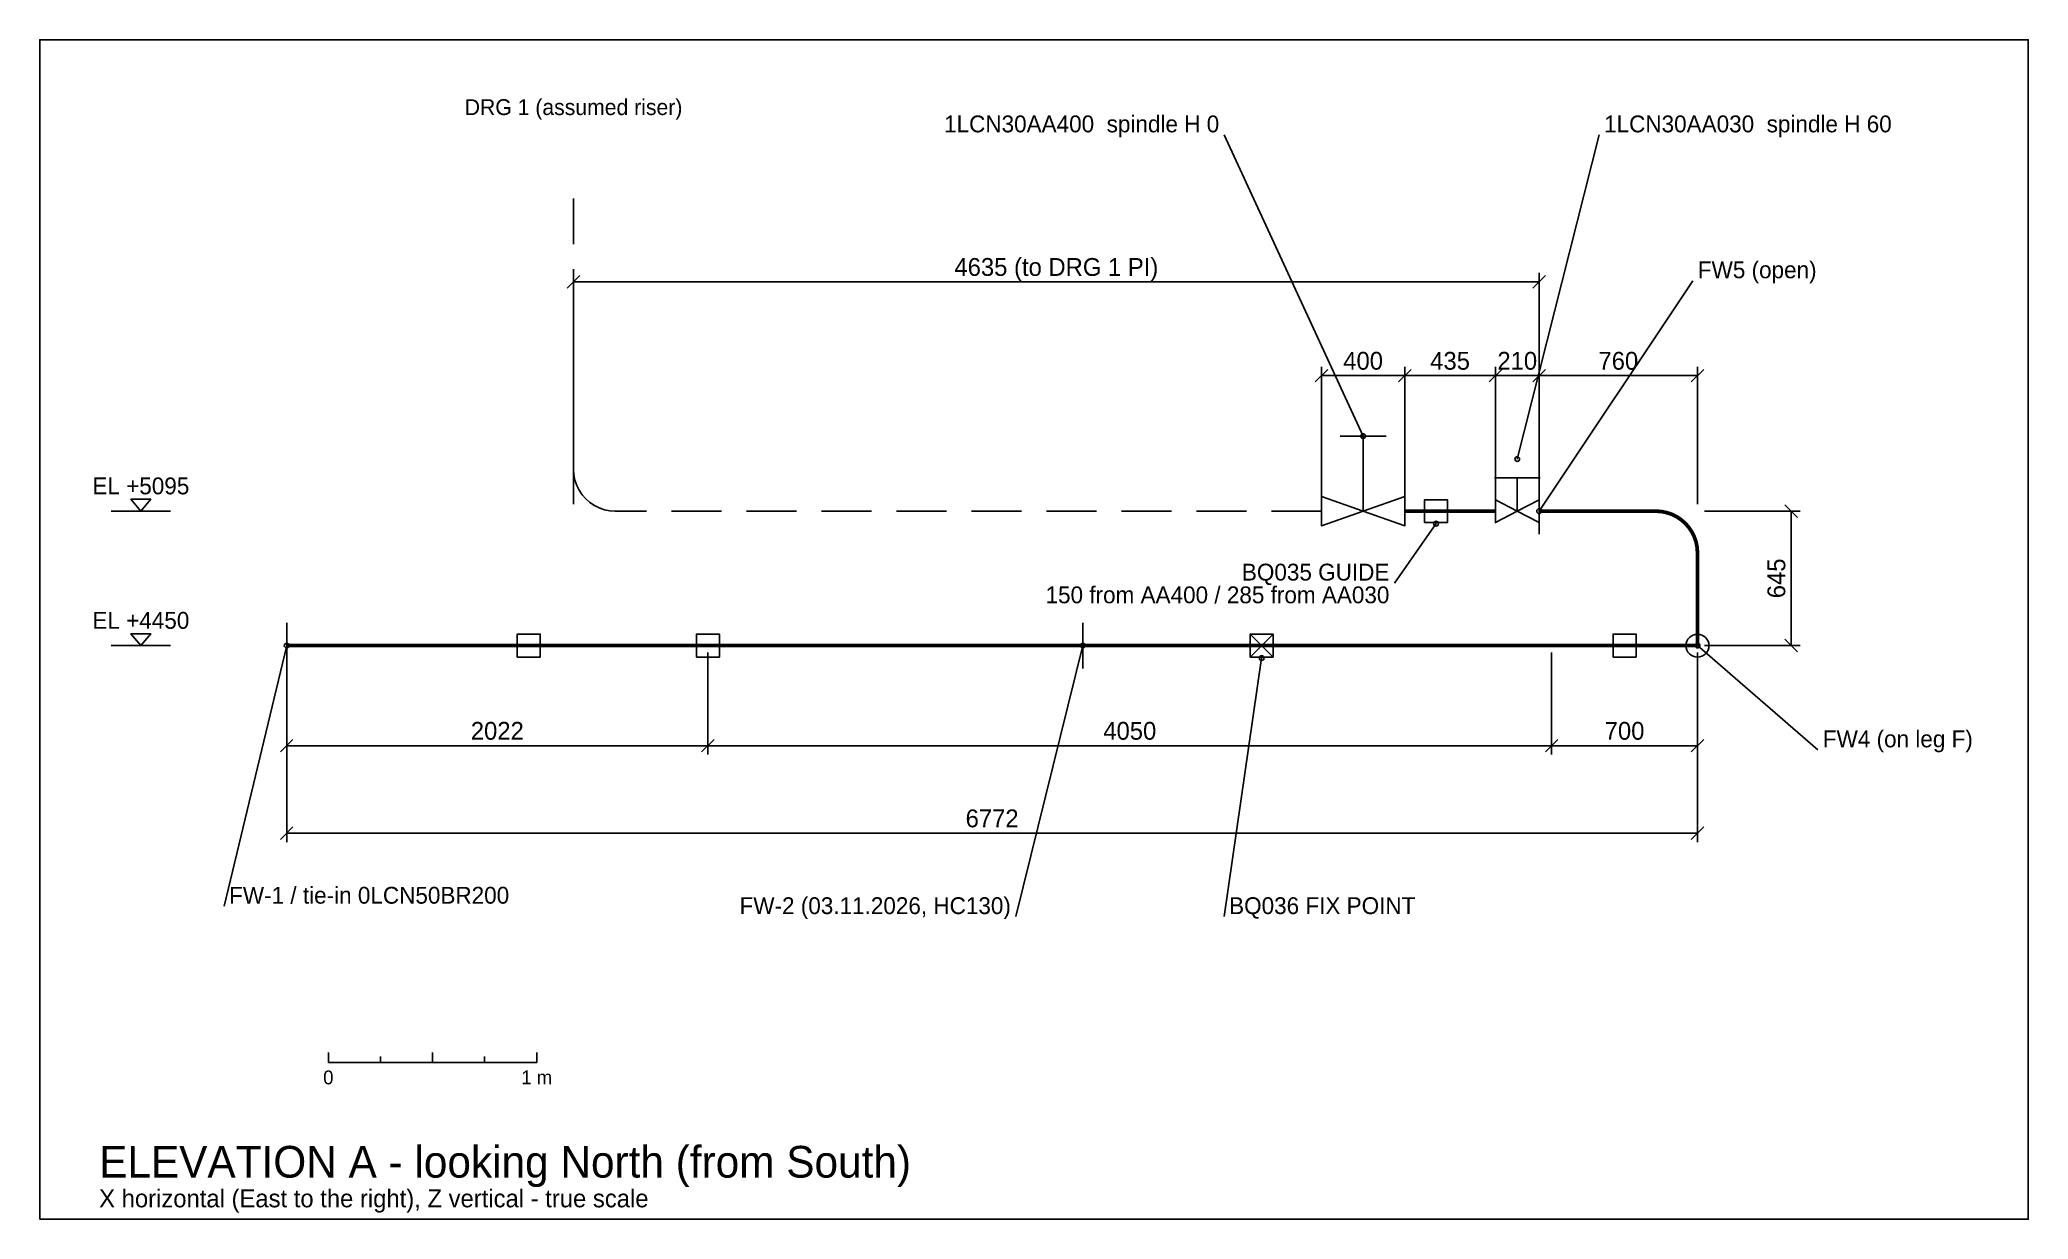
# Model space of a CAD drawing. Extents: x 0 to 61455, y 30 to 7631.
# Drawn here: x 12171 to 21716, y 38 to 5695 of the extents above; entities that cross this region are included whole.
import ezdxf
from ezdxf.enums import TextEntityAlignment as Align

# ---------------------------------------------------------------- set-up
doc = ezdxf.new("R2010")
doc.units = 0
doc.header["$LTSCALE"] = 20
doc.linetypes.add('DASHED', pattern=[18, 12, -6])
for name, color, linetype in [('D-DIM', 7, 'CONTINUOUS'), ('D-DRG1-CONTEXT', 9, 'DASHED'), ('D-ELEV', 7, 'CONTINUOUS'), ('D-LEADER', 8, 'CONTINUOUS'), ('D-PIPE-ITEM8', 8, 'CONTINUOUS'), ('D-PIPE-SPOOL1', 5, 'CONTINUOUS'), ('D-PIPE-SPOOL2', 30, 'CONTINUOUS'), ('D-PIPE-SPOOL3', 3, 'CONTINUOUS'), ('D-SUPPORT', 2, 'CONTINUOUS'), ('D-TEXT', 7, 'CONTINUOUS'), ('D-VALVE', 1, 'CONTINUOUS'), ('D-WELD-DONE', 4, 'CONTINUOUS'), ('D-WELD-OPEN', 6, 'CONTINUOUS'), ('FRAME', 7, 'CONTINUOUS')]:
    doc.layers.add(name, color=color, linetype=linetype)

msp = doc.modelspace()

# ---------------------------------------------------------------- texts
at = {"layer": 'D-DIM'}
for s, p in [('4635 (to DRG 1 PI)', (17050.38, 4562.95)), ('400', (18522.88, 4112.95)), ('435', (18940.38, 4112.95)), ('210', (19262.88, 4112.95)), ('760', (19747.88, 4112.95)), ('2022', (14366.88, 2337.95)), ('4050', (17402.88, 2337.95)), ('700', (19777.88, 2337.95)), ('6772', (16741.88, 1917.95))]:
    msp.add_text(s, height=85.5, dxfattribs=at).set_placement(p, align=Align.CENTER)
msp.add_text('645', height=85.5, rotation=90, dxfattribs=at).set_placement((20549.38, 3111.95), align=Align.CENTER)
at = {"layer": 'D-ELEV'}
for s, p in [('EL +5095', (12655.88, 3515.2)), ('EL +4450', (12655.88, 2870.2))]:
    msp.add_text(s, height=80.75, dxfattribs=at).set_placement(p, align=Align.CENTER)
at = {"layer": 'D-TEXT'}
for s, height, p in [('DRG 1 (assumed riser)', 76, (14732.88, 5334.45)), ('0', 66.5, (13555.88, 684.95)), ('1 m', 66.5, (14555.88, 684.95))]:
    msp.add_text(s, height=height, dxfattribs=at).set_placement(p, align=Align.CENTER)
for s, p in [('1LCN30AA400  spindle H 0', (17832.13, 5251.5625)), ('BQ035 GUIDE', (18649.13, 3101.5625)), ('150 from AA400 / 285 from AA030', (18649.13, 2992.55)), ('FW-2 (03.11.2026, HC130)', (16832.13, 1501.5625))]:
    msp.add_text(s, height=80.75, dxfattribs=at).set_placement(p, align=Align.RIGHT)
for s, p in [('1LCN30AA030  spindle H 60', (19679.63, 5251.5625)), ('FW5 (open)', (20129.63, 4551.5625)), ('FW4 (on leg F)', (20729.63, 2301.5625)), ('FW-1 / tie-in 0LCN50BR200', (13079.63, 1551.5625)), ('BQ036 FIX POINT', (17879.63, 1501.5625))]:
    msp.add_text(s, height=80.75, dxfattribs=at).set_placement(p)
at = {"layer": 'FRAME'}
for s, height, p in [('ELEVATION A - looking North (from South)', 152, (12455.62, 237.5)), ('X horizontal (East to the right), Z vertical - true scale', 85.5, (12455.62, 95))]:
    msp.add_text(s, height=height, dxfattribs=at).set_placement(p)

# ---------------------------------------------------------------- linework, layer by layer
at = {"layer": 'D-DIM'}
for p, q in [((14702.6515, 4504.2215), (14763.1085, 4564.6785)), ((14732.88, 3467.7), (14732.88, 4577.2)), ((14732.88, 4534.45), (19367.88, 4534.45)), ((19337.6515, 4504.2215), (19398.1085, 4564.6785)), ((19367.88, 3467.7), (19367.88, 4577.2)), ((18292.6515, 4054.2215), (18353.1085, 4114.6785)), ((18322.88, 3467.7), (18322.88, 4127.2)), ((18692.6515, 4054.2215), (18753.1085, 4114.6785)), ((18692.6515, 4054.2215), (18753.1085, 4114.6785)), ((18722.88, 3467.7), (18722.88, 4127.2)), ((18722.88, 3467.7), (18722.88, 4127.2)), ((19127.6515, 4054.2215), (19188.1085, 4114.6785)), ((19127.6515, 4054.2215), (19188.1085, 4114.6785)), ((19157.88, 3467.7), (19157.88, 4127.2)), ((19157.88, 3467.7), (19157.88, 4127.2)), ((19337.6515, 4054.2215), (19398.1085, 4114.6785)), ((19337.6515, 4054.2215), (19398.1085, 4114.6785)), ((19367.88, 3467.7), (19367.88, 4127.2)), ((19367.88, 3467.7), (19367.88, 4127.2)), ((20097.6515, 4054.2215), (20158.1085, 4114.6785)), ((20127.88, 3467.7), (20127.88, 4127.2)), ((18322.88, 4084.45), (18722.88, 4084.45)), ((18722.88, 4084.45), (19157.88, 4084.45)), ((19157.88, 4084.45), (19367.88, 4084.45)), ((19367.88, 4084.45), (20127.88, 4084.45)), ((20608.1085, 3404.2215), (20547.6515, 3464.6785)), ((20161.13, 3434.45), (20620.63, 3434.45)), ((20577.88, 2789.45), (20577.88, 3434.45)), ((20161.13, 2789.45), (20620.63, 2789.45)), ((20608.1085, 2759.2215), (20547.6515, 2819.6785)), ((13355.88, 2756.2), (13355.88, 2266.7)), ((13355.88, 2756.2), (13355.88, 1846.7)), ((15377.88, 2756.2), (15377.88, 2266.7)), ((15377.88, 2756.2), (15377.88, 2266.7)), ((19427.88, 2756.2), (19427.88, 2266.7)), ((19427.88, 2756.2), (19427.88, 2266.7)), ((20127.88, 2756.2), (20127.88, 2266.7)), ((20127.88, 2756.2), (20127.88, 1846.7)), ((13325.6515, 2279.2215), (13386.1085, 2339.6785)), ((13355.88, 2309.45), (15377.88, 2309.45)), ((15347.6515, 2279.2215), (15408.1085, 2339.6785)), ((15347.6515, 2279.2215), (15408.1085, 2339.6785)), ((15377.88, 2309.45), (19427.88, 2309.45)), ((19397.6515, 2279.2215), (19458.1085, 2339.6785)), ((19397.6515, 2279.2215), (19458.1085, 2339.6785)), ((19427.88, 2309.45), (20127.88, 2309.45)), ((20097.6515, 2279.2215), (20158.1085, 2339.6785)), ((13325.6515, 1859.2215), (13386.1085, 1919.6785)), ((20097.6515, 1859.2215), (20158.1085, 1919.6785)), ((13355.88, 1889.45), (20127.88, 1889.45)), ((13555.88, 789.45), (13555.88, 836.95)), ((13805.88, 789.45), (13805.88, 817.95)), ((14055.88, 789.45), (14055.88, 836.95)), ((14305.88, 789.45), (14305.88, 817.95)), ((14555.88, 789.45), (14555.88, 836.95))]:
    msp.add_line(p, q, dxfattribs=at)
msp.add_lwpolyline([(13555.88, 789.45), (14555.88, 789.45)], dxfattribs=at)
at = {"layer": 'D-DRG1-CONTEXT'}
msp.add_lwpolyline([(18322.88, 3434.45), (14932.88, 3434.45), (14906.7748, 3436.161), (14881.1162, 3441.2648), (14856.3433, 3449.6741), (14832.88, 3461.2449), (14811.1277, 3475.7793), (14791.4586, 3493.0286), (14774.2093, 3512.6977), (14759.6749, 3534.45), (14748.1041, 3557.9133), (14739.6948, 3582.6862), (14734.591, 3608.3448), (14732.88, 3634.45), (14732.88, 4934.45)], dxfattribs=at)
at = {"layer": 'D-ELEV'}
for p, q in [((12513.38, 3434.45), (12798.38, 3434.45)), ((12513.38, 2789.45), (12798.38, 2789.45))]:
    msp.add_line(p, q, dxfattribs=at)
for points in [[(12655.88, 3434.45), (12608.38, 3491.45), (12703.38, 3491.45)], [(12655.88, 2789.45), (12608.38, 2846.45), (12703.38, 2846.45)]]:
    msp.add_lwpolyline(points, close=True, dxfattribs=at)
at = {"layer": 'D-LEADER'}
for p, q in [((18522.88, 3794.45), (17855.88, 5239.45)), ((19262.88, 3684.45), (19655.88, 5239.45)), ((19367.88, 3434.45), (20105.88, 4539.45)), ((18872.88, 3374.45), (18672.88, 3089.45)), ((13355.88, 2789.45), (13055.88, 1539.45)), ((17177.88, 2789.45), (16855.88, 1489.45)), ((20127.88, 2789.45), (20705.88, 2289.45)), ((18035.88, 2729.45), (17855.88, 1489.45))]:
    msp.add_line(p, q, dxfattribs=at)
for centre in [(18522.88, 3794.45), (19262.88, 3684.45), (19367.88, 3434.45), (18872.88, 3374.45), (13355.88, 2789.45), (17177.88, 2789.45), (20127.88, 2789.45), (18035.88, 2729.45)]:
    msp.add_circle(centre, 11.4, dxfattribs=at)
at = {"layer": 'D-PIPE-ITEM8', "const_width": 18}
msp.add_lwpolyline([(19157.88, 3434.45), (18722.88, 3434.45)], dxfattribs=at)
at = {"layer": 'D-PIPE-SPOOL1', "const_width": 18}
msp.add_lwpolyline([(13355.88, 2789.45), (15177.88, 2789.45), (15203.9852, 2789.45), (15229.6438, 2789.45), (15254.4167, 2789.45), (15277.88, 2789.45), (15299.6323, 2789.45), (15319.3014, 2789.45), (15336.5507, 2789.45), (15351.0851, 2789.45), (15362.6559, 2789.45), (15371.0652, 2789.45), (15376.169, 2789.45), (15377.88, 2789.45), (15377.88, 2789.45), (15379.591, 2789.45), (15384.6948, 2789.45), (15393.1041, 2789.45), (15404.6749, 2789.45), (15419.2093, 2789.45), (15436.4586, 2789.45), (15456.1277, 2789.45), (15477.88, 2789.45), (15501.3433, 2789.45), (15526.1162, 2789.45), (15551.7748, 2789.45), (15577.88, 2789.45), (17177.88, 2789.45)], dxfattribs=at)
at = {"layer": 'D-PIPE-SPOOL2', "const_width": 18}
msp.add_lwpolyline([(17177.88, 2789.45), (19227.88, 2789.45), (19253.9852, 2789.45), (19279.6438, 2789.45), (19304.4167, 2789.45), (19327.88, 2789.45), (19349.6323, 2789.45), (19369.3014, 2789.45), (19386.5507, 2789.45), (19401.0851, 2789.45), (19412.6559, 2789.45), (19421.0652, 2789.45), (19426.169, 2789.45), (19427.88, 2789.45), (19427.88, 2789.45), (19429.591, 2789.45), (19434.6948, 2789.45), (19443.1041, 2789.45), (19454.6749, 2789.45), (19469.2093, 2789.45), (19486.4586, 2789.45), (19506.1277, 2789.45), (19527.88, 2789.45), (19551.3433, 2789.45), (19576.1162, 2789.45), (19601.7748, 2789.45), (19627.88, 2789.45), (19927.88, 2789.45), (19953.9852, 2789.45), (19979.6438, 2789.45), (20004.4167, 2789.45), (20027.88, 2789.45), (20049.6323, 2789.45), (20069.3014, 2789.45), (20086.5507, 2789.45), (20101.0851, 2789.45), (20112.6559, 2789.45), (20121.0652, 2789.45), (20126.169, 2789.45), (20127.88, 2789.45), (20127.88, 2789.45)], dxfattribs=at)
at = {"layer": 'D-PIPE-SPOOL3', "const_width": 18}
msp.add_lwpolyline([(20127.88, 2789.45), (20127.88, 2789.45), (20127.88, 2791.161), (20127.88, 2796.2648), (20127.88, 2804.6741), (20127.88, 2816.2449), (20127.88, 2830.7793), (20127.88, 2848.0286), (20127.88, 2867.6977), (20127.88, 2889.45), (20127.88, 2912.9133), (20127.88, 2937.6862), (20127.88, 2963.3448), (20127.88, 2989.45), (20127.88, 3234.45), (20126.169, 3260.5552), (20121.0652, 3286.2138), (20112.6559, 3310.9867), (20101.0851, 3334.45), (20086.5507, 3356.2023), (20069.3014, 3375.8714), (20049.6323, 3393.1207), (20027.88, 3407.6551), (20004.4167, 3419.2259), (19979.6438, 3427.6352), (19953.9852, 3432.739), (19927.88, 3434.45), (19367.88, 3434.45)], dxfattribs=at)
at = {"layer": 'D-SUPPORT'}
for p, q in [((18817.88, 3434.45), (18927.88, 3434.45)), ((17980.88, 2734.45), (18090.88, 2844.45)), ((18090.88, 2734.45), (17980.88, 2844.45))]:
    msp.add_line(p, q, dxfattribs=at)
for points in [[(18817.88, 3379.45), (18927.88, 3379.45), (18927.88, 3489.45), (18817.88, 3489.45)], [(14462.88, 2734.45), (14572.88, 2734.45), (14572.88, 2844.45), (14462.88, 2844.45)], [(15322.88, 2734.45), (15432.88, 2734.45), (15432.88, 2844.45), (15322.88, 2844.45)], [(17980.88, 2734.45), (18090.88, 2734.45), (18090.88, 2844.45), (17980.88, 2844.45)], [(19722.88, 2734.45), (19832.88, 2734.45), (19832.88, 2844.45), (19722.88, 2844.45)]]:
    msp.add_lwpolyline(points, close=True, dxfattribs=at)
at = {"layer": 'D-VALVE'}
for p, q in [((18412.88, 3794.45), (18632.88, 3794.45)), ((18522.88, 3434.45), (18522.88, 3794.45)), ((19152.88, 3594.45), (19372.88, 3594.45)), ((19262.88, 3434.45), (19262.88, 3594.45))]:
    msp.add_line(p, q, dxfattribs=at)
for points in [[(18322.88, 3504.45), (18522.88, 3434.45), (18322.88, 3364.45)], [(18722.88, 3504.45), (18522.88, 3434.45), (18722.88, 3364.45)], [(19157.88, 3489.45), (19262.88, 3434.45), (19157.88, 3379.45)], [(19367.88, 3489.45), (19262.88, 3434.45), (19367.88, 3379.45)]]:
    msp.add_lwpolyline(points, close=True, dxfattribs=at)
at = {"layer": 'D-WELD-DONE'}
msp.add_line((17177.88, 2679.45), (17177.88, 2899.45), dxfattribs=at)
msp.add_circle((20127.88, 2789.45), 55, dxfattribs=at)
at = {"layer": 'D-WELD-OPEN'}
for p, q in [((19367.88, 3544.45), (19367.88, 3324.45)), ((13355.88, 2679.45), (13355.88, 2899.45))]:
    msp.add_line(p, q, dxfattribs=at)
at = {"layer": 'FRAME'}
msp.add_lwpolyline([(12170.62, 38), (21715.54, 38), (21715.54, 5695.45), (12170.62, 5695.45)], close=True, dxfattribs=at)

msp.set_redraw_order([(e.dxf.handle, doc.entitydb.next_handle()) for e in msp.query("TEXT MTEXT ATTDEF DIMENSION ARC_DIMENSION")])  # texts and dimensions are drawn at this point

doc.saveas('drawing.dxf')
